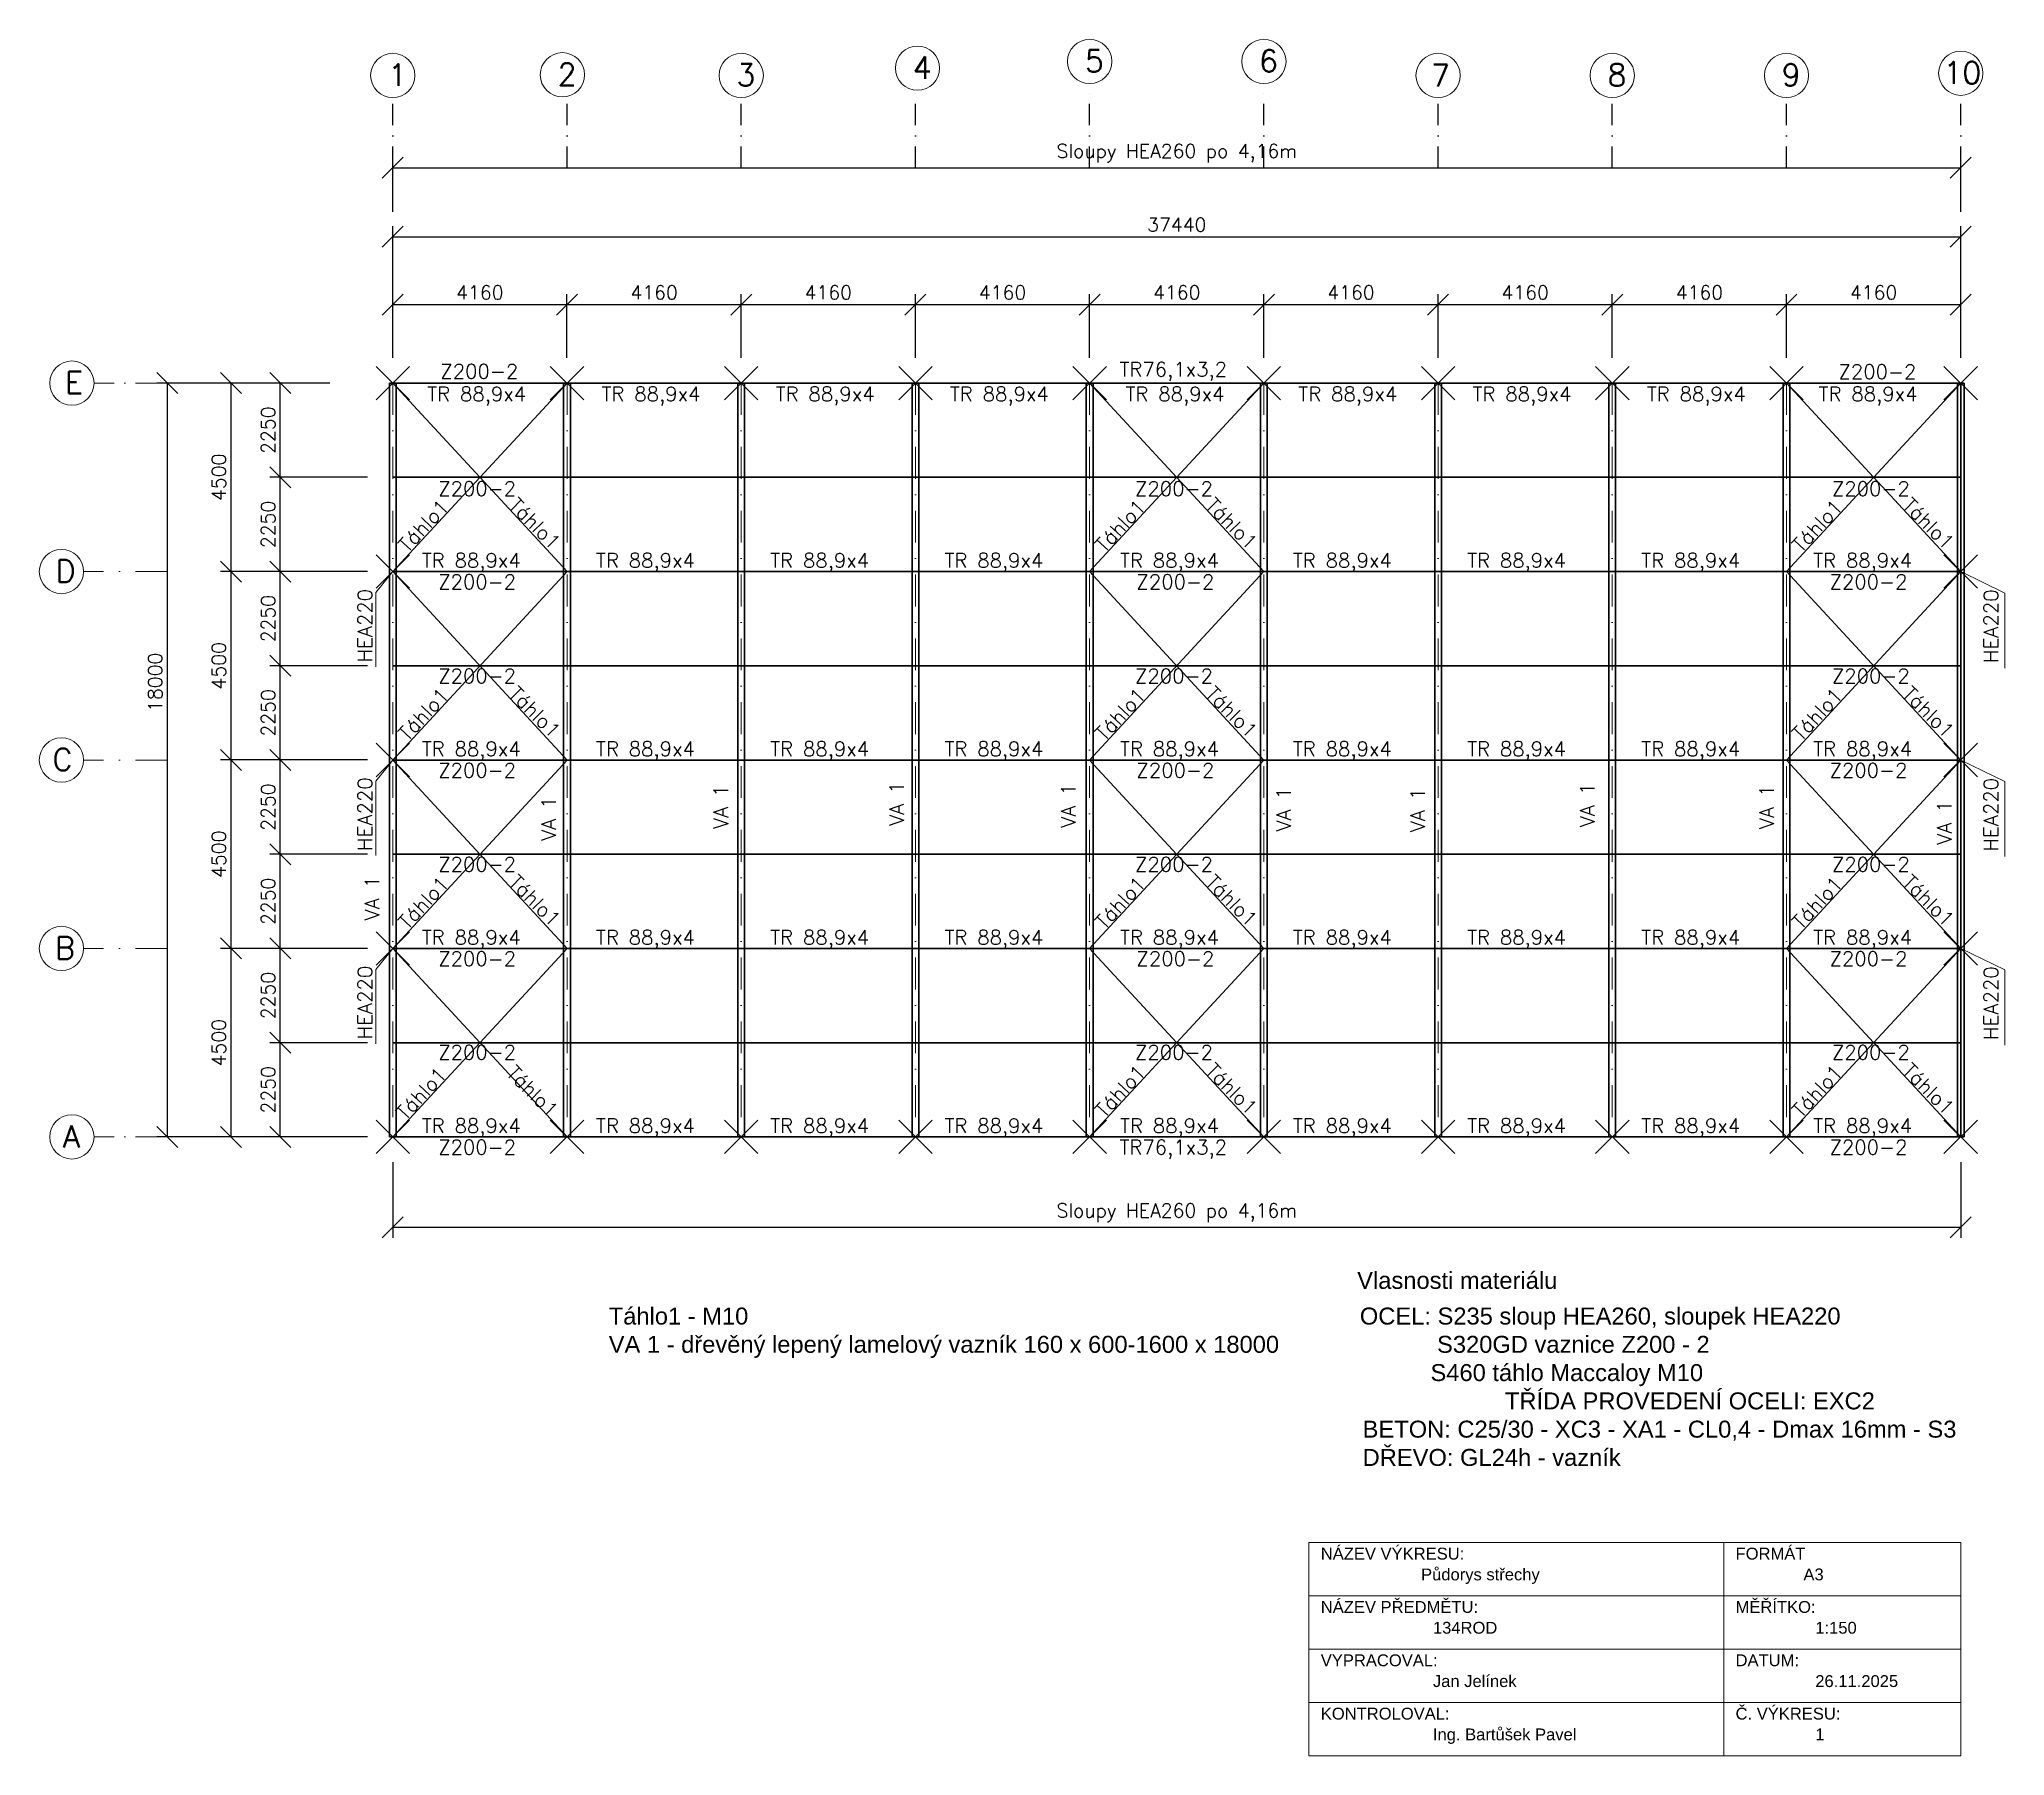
# Model space of a CAD drawing. Header units: millimetres. Extents: x -109904 to 256066, y -215550 to 75535.
# Drawn here: x -25606 to 21324, y -5435 to 35549 of the extents above; entities that cross this region are included whole.
import ezdxf

# ---------------------------------------------------------------- set-up
doc = ezdxf.new("R2010")
doc.units = ezdxf.units.MM
doc.header["$LTSCALE"] = 20
doc.linetypes.add('ČERCHOVANÁ', pattern=[25.4, 12.7, -6.35, 0, -6.35])
for name, color, linetype, lineweight in [('Kóty', 4, 'Continuous', 18), ('TENKÁ PLNÁ ČÁRA', 7, 'Continuous', 18), ('TENKÁ ČERCHOVANÁ ČÁRA', 60, 'ČERCHOVANÁ', 18), ('TLUSTÁ PLNÁ ČÁRA', 2, 'Continuous', 35), ('tlustá čára', 212, 'Continuous', 35), ('ztužidla plná', 104, 'Continuous', 35), ('šrafy', 7, 'Continuous', 13)]:
    doc.layers.add(name, color=color, linetype=linetype, lineweight=lineweight)
doc.layers.add('PDF_Geometrie', color=7, linetype='Continuous')
doc.styles.add('Romans', font='romans.shx')
doc.styles.get("Standard").update_dxf_attribs({"font": 'arial.ttf'})
doc.dimstyles.new('M 1-200', dxfattribs={"dimscale": 200, "dimtxt": 1.65, "dimasz": 2.5, "dimexe": 1.25, "dimexo": 3, "dimtad": 1, "dimtxsty": 'Romans', "dimblk": 'OBLIQUE', "dimcen": 2.5, "dimadec": 0, "dimazin": 0, "dimtfac": 1, "dimtmove": 0, "dimatfit": 3, "dimfxl": 1, "dimarcsym": 0})

msp = doc.modelspace()

# ---------------------------------------------------------------- texts
at = {"layer": 'Kóty', "color": 1, "insert": (5862.375, 6116.8), "char_height": 405.01158, "attachment_point": 1}
msp.add_mtext_dynamic_manual_height_columns('Vlasnosti materiálu', width=14093.65059, gutter_width=50.626, heights=[0], dxfattribs=at)
at = {"layer": 'TENKÁ PLNÁ ČÁRA', "attachment_point": 1}
for s, width, gutter_width, heights, insert, char_height in [('\\A1;{\\fArial|b0|i0|c238|p34;Táhlo1 - M10\\PVA 1 - dřevěný lepený lamelový }vazník 160 x {\\fArial|b0|i0|c238|p34;600}-1{\\fArial|b0|i0|c238|p34;6}00 x 1{\\fArial|b0|i0|c238|p34;8000}', 17107.05063, 50.626, [5479.374], (-12009.65, 5265.01), 405.011579), ('\\A1;\\pxi-3,l4,t4;OCEL: S235 sloup HEA260, sloupek {\\fArial|b0|i0|c238|p34;HEA}220\\P^I    {\\fArial|b0|i0|c238|p34;S320GD }vaznice Z2{\\fArial|b0|i0|c238|p34;00} - 2\\P^I   {\\fArial|b0|i0|c238|p34;S460} táhlo Maccaloy M10\\P^I    ^I    TŘÍDA PROVEDENÍ OCELI: EXC2\\P\\pi0,l0,tz;   BETON: C25/30 - XC3 - XA1 - CL0,4 - Dmax 16mm - S3{\\fArial|b0|i0|c238|p34; \\P}   DŘEVO: GL24h - vazník', 17107.05063, 50.626, [5479.374], (5521.001, 5265.01), 405.01158), ('\\pxi-3,l4,t4;NÁZEV VÝKRESU:', 5678.19507, 35.373, [0], (4709.932, -468.91), 282.98552), ('\\pxi-3,l4,t4;FORMÁT ', 5678.19507, 35.373, [0], (14614.425, -468.91), 282.98552), ('Půdorys střechy', 5678.19507, 35.373, [0], (7387.7, -965.58), 282.98552), ('A3', 5678.19507, 35.373, [0], (16518.139, -965.58), 282.9855), ('\\pxi-3,l4,t4;NÁZEV PŘEDMĚTU:', 5678.19507, 35.373, [0], (4709.932, -1742.345), 282.98552), ('\\pxi-3,l4,t4;MĚŘÍTKO: ^I', 5678.19507, 35.373, [0], (14614.425, -1742.345), 282.98552), ('\\pxi-3,l4,t4;134ROD', 5678.19507, 35.373, [0], (7387.7, -2239.015), 282.98552), ('\\pxi-3,l4,t4;1:{\\fArial|b0|i0|c238|p34;15}0', 5678.19507, 35.373, [0], (16518.139, -2239.015), 282.98552), ('\\pxi-3,l4,t4;VYPRACOVAL:', 5678.19507, 35.373, [0], (4709.932, -3015.78), 282.98552), ('\\pxi-3,l4,t4;DATUM: ^I^I', 5678.19507, 35.373, [0], (14614.425, -3015.78), 282.98552), ('\\pxi-3,l4,t4;{\\fArial|b0|i0|c238|p34;Jan Jelínek}', 5678.19507, 35.373, [0], (7387.7, -3512.45), 282.98552), ('\\pxi-3,l4,t4;{\\fArial|b0|i0|c238|p34;26.11.2025}', 5678.19507, 35.373, [0], (16518.139, -3512.45), 282.98552), ('\\pxi-3,l4,t4;Č. VÝKRESU:^I', 5678.19507, 35.373, [0], (14614.425, -4289.215), 282.98552), ('\\pxi-3,l4,t4;KONTROLOVAL:', 5678.19507, 35.373, [0], (4709.932, -4289.215), 282.98552), ('\\pxi-3,l4,t4;Ing. {\\fArial|b0|i0|c238|p34;Bartůšek Pavel}', 5678.19507, 35.373, [0], (7387.7, -4785.884), 282.98552), ('\\pxi-3,l4,t4;1', 5678.19507, 35.373, [0], (16518.139, -4785.884), 282.98552)]:
    msp.add_mtext_dynamic_manual_height_columns(s, width=width, gutter_width=gutter_width, heights=heights, dxfattribs=dict(at, insert=insert, char_height=char_height))
at = {"layer": 'šrafy', "attachment_point": 1}
for s, width, gutter_width, heights, insert, char_height in [('{\\Fromans|c238;5}', 3051.14647, 44.045, [0], (-640.008, 35296.7), 528.53605), ('{\\Fromans|c238;6}', 3051.14647, 44.045, [0], (3519.992, 35296.7), 528.53605), ('{\\Fromans|c238;1}', 3051.14647, 44.045, [0], (-17280.008, 34962.543), 528.53605), ('{\\Fromans|c238;2}', 3051.14647, 44.045, [0], (-13230.46, 34978.228), 528.53605), ('{\\Fromans|c238;3}', 3051.14647, 44.045, [0], (-8960.008, 34962.543), 528.53605), ('{\\Fromans|c238;4}', 3051.14647, 44.045, [0], (-4750.916, 35136.029), 528.53605), ('{\\Fromans|c238;7}', 3051.14647, 44.045, [0], (7625.772, 34948.645), 528.53605), ('{\\Fromans|c238;8}', 3051.14647, 44.045, [0], (11839.992, 34962.543), 528.53605), ('{\\Fromans|c238;9}', 3051.14647, 44.045, [0], (15999.992, 34962.543), 528.53605), ('{\\Fromans|c238;10}', 3051.14647, 44.045, [0], (19859.327, 35015.226), 528.53605), ('\\A1;{\\Fromans|c238;\\H1.5x;Z200-2}', 8123.42907, 14.348, [4633.313], (-16028.647, 27794.278), 229.56093), ('\\A1;{\\Fromans|c238;\\H1.5x;TR76,1x3,2}', 8123.42907, 14.348, [4633.313], (187.991, 27843.323), 229.56093), ('\\A1;{\\Fromans|c238;\\H1.5x;Z200-2}', 8123.42907, 14.348, [4633.313], (17354.92, 27784.719), 229.56093), ('{\\Fromans|c238;E}', 3051.14647, 44.045, [0], (-24992.424, 27616.446), 528.53605), ('\\A1;{\\Fromans|c238;\\H1.5x;TR 88,9x4}', 8123.42907, 14.348, [4633.313], (-16342.045, 27253.536), 229.56093), ('\\A1;{\\Fromans|c238;\\H1.5x;TR 88,9x4}', 8123.42907, 14.348, [4633.313], (-12182.045, 27253.536), 229.56093), ('\\A1;{\\Fromans|c238;\\H1.5x;TR 88,9x4}', 8123.42907, 14.348, [4633.313], (-8022.045, 27253.536), 229.56093), ('\\A1;{\\Fromans|c238;\\H1.5x;TR 88,9x4}', 8123.42907, 14.348, [4633.313], (-3862.045, 27253.536), 229.56093), ('\\A1;{\\Fromans|c238;\\H1.5x;TR 88,9x4}', 8123.42907, 14.348, [4633.313], (331.304, 27253.536), 229.56093), ('\\A1;{\\Fromans|c238;\\H1.5x;TR 88,9x4}', 8123.42907, 14.348, [4633.313], (4457.955, 27253.536), 229.56093), ('\\A1;{\\Fromans|c238;\\H1.5x;TR 88,9x4}', 8123.42907, 14.348, [4633.313], (8617.955, 27253.536), 229.56093), ('\\A1;{\\Fromans|c238;\\H1.5x;TR 88,9x4}', 8123.42907, 14.348, [4633.313], (12777.955, 27253.536), 229.56093), ('\\A1;{\\Fromans|c238;\\H1.5x;TR 88,9x4}', 8123.42907, 14.348, [4633.313], (16881.178, 27253.536), 229.56093), ('\\A1;{\\Fromans|c238;\\H1.5x;Z200-2}', 8123.42907, 14.348, [4633.313], (-16081.138, 24993.358), 229.56093), ('\\A1;{\\Fromans|c238;\\H1.5x;Z200-2}', 8123.42907, 14.348, [4633.313], (558.862, 24993.358), 229.56093), ('\\A1;{\\Fromans|c238;\\H1.5x;Z200-2}', 8123.42907, 14.348, [4633.313], (17198.862, 24993.358), 229.56093), ('{\\Fromans|c238;D}', 3051.14647, 44.045, [0], (-25212.228, 23116.446), 528.53605), ('\\A1;{\\Fromans|c238;\\H1.5x;TR 88,9x4}', 8123.42907, 14.348, [4633.313], (-16473.281, 23278.915), 229.56093), ('\\A1;{\\Fromans|c238;\\H1.5x;TR 88,9x4}', 8123.42907, 14.348, [4633.313], (-12313.281, 23278.915), 229.56093), ('\\A1;{\\Fromans|c238;\\H1.5x;TR 88,9x4}', 8123.42907, 14.348, [4633.313], (-8153.281, 23278.915), 229.56093), ('\\A1;{\\Fromans|c238;\\H1.5x;TR 88,9x4}', 8123.42907, 14.348, [4633.313], (-3993.281, 23278.915), 229.56093), ('\\A1;{\\Fromans|c238;\\H1.5x;TR 88,9x4}', 8123.42907, 14.348, [4633.313], (200.067, 23278.915), 229.56093), ('\\A1;{\\Fromans|c238;\\H1.5x;TR 88,9x4}', 8123.42907, 14.348, [4633.313], (4326.719, 23278.915), 229.56093), ('\\A1;{\\Fromans|c238;\\H1.5x;TR 88,9x4}', 8123.42907, 14.348, [4633.313], (8486.719, 23278.915), 229.56093), ('\\A1;{\\Fromans|c238;\\H1.5x;TR 88,9x4}', 8123.42907, 14.348, [4633.313], (12646.719, 23278.915), 229.56093), ('\\A1;{\\Fromans|c238;\\H1.5x;TR 88,9x4}', 8123.42907, 14.348, [4633.313], (16749.942, 23278.915), 229.56093), ('\\A1;{\\Fromans|c238;\\H1.5x;Z200-2}', 8123.42907, 14.348, [4633.313], (-16081.138, 22766.858), 229.56093), ('\\A1;{\\Fromans|c238;\\H1.5x;Z200-2}', 8123.42907, 14.348, [4633.313], (592.211, 22766.858), 229.56093), ('\\A1;{\\Fromans|c238;\\H1.5x;Z200-2}', 8123.42907, 14.348, [4633.313], (17142.086, 22766.858), 229.56093), ('\\A1;{\\Fromans|c238;\\H1.5x;Z200-2}', 8123.42907, 14.348, [4633.313], (-16081.138, 20518.647), 229.56093), ('\\A1;{\\Fromans|c238;\\H1.5x;Z200-2}', 8123.42907, 14.348, [4633.313], (558.862, 20518.647), 229.56093), ('\\A1;{\\Fromans|c238;\\H1.5x;Z200-2}', 8123.42907, 14.348, [4633.313], (17198.862, 20518.647), 229.56093), ('\\A1;{\\Fromans|c238;\\H1.5x;TR 88,9x4}', 8123.42907, 14.348, [4633.313], (-16473.281, 18778.915), 229.56093), ('\\A1;{\\Fromans|c238;\\H1.5x;TR 88,9x4}', 8123.42907, 14.348, [4633.313], (-12313.281, 18778.915), 229.56093), ('\\A1;{\\Fromans|c238;\\H1.5x;TR 88,9x4}', 8123.42907, 14.348, [4633.313], (-8153.281, 18778.915), 229.56093), ('\\A1;{\\Fromans|c238;\\H1.5x;TR 88,9x4}', 8123.42907, 14.348, [4633.313], (-3993.281, 18778.915), 229.56093), ('\\A1;{\\Fromans|c238;\\H1.5x;TR 88,9x4}', 8123.42907, 14.348, [4633.313], (200.067, 18778.915), 229.56093), ('\\A1;{\\Fromans|c238;\\H1.5x;TR 88,9x4}', 8123.42907, 14.348, [4633.313], (4326.719, 18778.915), 229.56093), ('\\A1;{\\Fromans|c238;\\H1.5x;TR 88,9x4}', 8123.42907, 14.348, [4633.313], (8486.719, 18778.915), 229.56093), ('\\A1;{\\Fromans|c238;\\H1.5x;TR 88,9x4}', 8123.42907, 14.348, [4633.313], (12646.719, 18778.915), 229.56093), ('\\A1;{\\Fromans|c238;\\H1.5x;TR 88,9x4}', 8123.42907, 14.348, [4633.313], (16749.942, 18778.915), 229.56093), ('{\\Fromans|c238;C}', 3051.14647, 44.045, [0], (-25290.867, 18616.446), 528.53605), ('\\A1;{\\Fromans|c238;\\H1.5x;Z200-2}', 8123.42907, 14.348, [4633.313], (-16081.138, 18266.858), 229.56093), ('\\A1;{\\Fromans|c238;\\H1.5x;Z200-2}', 8123.42907, 14.348, [4633.313], (592.211, 18266.858), 229.56093), ('\\A1;{\\Fromans|c238;\\H1.5x;Z200-2}', 8123.42907, 14.348, [4633.313], (17142.086, 18266.858), 229.56093), ('\\A1;{\\Fromans|c238;\\H1.5x;Z200-2}', 8123.42907, 14.348, [4633.313], (-16081.138, 16021.973), 229.56093), ('\\A1;{\\Fromans|c238;\\H1.5x;Z200-2}', 8123.42907, 14.348, [4633.313], (558.862, 16021.973), 229.56093), ('\\A1;{\\Fromans|c238;\\H1.5x;Z200-2}', 8123.42907, 14.348, [4633.313], (17198.862, 16021.973), 229.56093), ('{\\Fromans|c238;B}', 3051.14647, 44.045, [0], (-25228.454, 14116.446), 528.53605), ('\\A1;{\\Fromans|c238;\\H1.5x;TR 88,9x4}', 8123.42907, 14.348, [4633.313], (-16473.281, 14278.915), 229.56093), ('\\A1;{\\Fromans|c238;\\H1.5x;TR 88,9x4}', 8123.42907, 14.348, [4633.313], (-12313.281, 14278.915), 229.56093), ('\\A1;{\\Fromans|c238;\\H1.5x;TR 88,9x4}', 8123.42907, 14.348, [4633.313], (-8153.281, 14278.915), 229.56093), ('\\A1;{\\Fromans|c238;\\H1.5x;TR 88,9x4}', 8123.42907, 14.348, [4633.313], (-3993.281, 14278.915), 229.56093), ('\\A1;{\\Fromans|c238;\\H1.5x;TR 88,9x4}', 8123.42907, 14.348, [4633.313], (200.067, 14278.915), 229.56093), ('\\A1;{\\Fromans|c238;\\H1.5x;TR 88,9x4}', 8123.42907, 14.348, [4633.313], (4326.719, 14278.915), 229.56093), ('\\A1;{\\Fromans|c238;\\H1.5x;TR 88,9x4}', 8123.42907, 14.348, [4633.313], (8486.719, 14278.915), 229.56093), ('\\A1;{\\Fromans|c238;\\H1.5x;TR 88,9x4}', 8123.42907, 14.348, [4633.313], (12646.719, 14278.915), 229.56093), ('\\A1;{\\Fromans|c238;\\H1.5x;TR 88,9x4}', 8123.42907, 14.348, [4633.313], (16749.942, 14278.915), 229.56093), ('\\A1;{\\Fromans|c238;\\H1.5x;Z200-2}', 8123.42907, 14.348, [4633.313], (-16081.138, 13766.858), 229.56093), ('\\A1;{\\Fromans|c238;\\H1.5x;Z200-2}', 8123.42907, 14.348, [4633.313], (592.211, 13766.858), 229.56093), ('\\A1;{\\Fromans|c238;\\H1.5x;Z200-2}', 8123.42907, 14.348, [4633.313], (17142.086, 13766.858), 229.56093), ('\\A1;{\\Fromans|c238;\\H1.5x;Z200-2}', 8123.42907, 14.348, [4633.313], (-16081.138, 11534.068), 229.56093), ('\\A1;{\\Fromans|c238;\\H1.5x;Z200-2}', 8123.42907, 14.348, [4633.313], (558.862, 11534.068), 229.56093), ('\\A1;{\\Fromans|c238;\\H1.5x;Z200-2}', 8123.42907, 14.348, [4633.313], (17198.862, 11534.068), 229.56093), ('{\\Fromans|c238;A}', 3051.14647, 44.045, [0], (-25040.867, 9616.446), 528.53605), ('\\A1;{\\Fromans|c238;\\H1.5x;TR 88,9x4}', 8123.42907, 14.348, [4633.313], (-16473.281, 9778.915), 229.56093), ('\\A1;{\\Fromans|c238;\\H1.5x;TR 88,9x4}', 8123.42907, 14.348, [4633.313], (-12313.281, 9778.915), 229.56093), ('\\A1;{\\Fromans|c238;\\H1.5x;TR 88,9x4}', 8123.42907, 14.348, [4633.313], (-8153.281, 9778.915), 229.56093), ('\\A1;{\\Fromans|c238;\\H1.5x;TR 88,9x4}', 8123.42907, 14.348, [4633.313], (-3993.281, 9778.915), 229.56093), ('\\A1;{\\Fromans|c238;\\H1.5x;TR 88,9x4}', 8123.42907, 14.348, [4633.313], (200.067, 9778.915), 229.56093), ('\\A1;{\\Fromans|c238;\\H1.5x;TR 88,9x4}', 8123.42907, 14.348, [4633.313], (4326.719, 9778.915), 229.56093), ('\\A1;{\\Fromans|c238;\\H1.5x;TR 88,9x4}', 8123.42907, 14.348, [4633.313], (8486.719, 9778.915), 229.56093), ('\\A1;{\\Fromans|c238;\\H1.5x;TR 88,9x4}', 8123.42907, 14.348, [4633.313], (12646.719, 9778.915), 229.56093), ('\\A1;{\\Fromans|c238;\\H1.5x;TR 88,9x4}', 8123.42907, 14.348, [4633.313], (16749.942, 9778.915), 229.56093), ('\\A1;{\\Fromans|c238;\\H1.5x;Z200-2}', 8123.42907, 14.348, [4633.313], (-16081.138, 9266.858), 229.56093), ('\\A1;{\\Fromans|c238;\\H1.5x;TR76,1x3,2}', 8123.42907, 14.348, [4633.313], (187.991, 9266.858), 229.56093), ('\\A1;{\\Fromans|c238;\\H1.5x;Z200-2}', 8123.42907, 14.348, [4633.313], (17142.086, 9266.858), 229.56093)]:
    msp.add_mtext_dynamic_manual_height_columns(s, width=width, gutter_width=gutter_width, heights=heights, dxfattribs=dict(at, insert=insert, char_height=char_height))
at = {"layer": 'šrafy', "char_height": 229.56093, "attachment_point": 1}
for s, insert, rotation in [('\\A1;{\\Fromans|c238;\\H1.5x;Táhlo1}', (-17066.844, 23505.802), 46.8506489), ('\\A1;{\\Fromans|c238;\\H1.5x;Táhlo1}', (-14182.17, 24632.572), 315.1109156), ('\\A1;{\\Fromans|c238;\\H1.5x;Táhlo1}', (-426.844, 23505.802), 46.8506489), ('\\A1;{\\Fromans|c238;\\H1.5x;Táhlo1}', (2457.83, 24632.572), 315.1109156), ('\\A1;{\\Fromans|c238;\\H1.5x;Táhlo1}', (16213.156, 23505.802), 46.8506489), ('\\A1;{\\Fromans|c238;\\H1.5x;Táhlo1}', (19097.83, 24632.572), 315.1109156), ('\\A1;{\\Fromans|c238;\\H1.5x;HEA220}', (-18004.289, 20670.081), 90), ('\\A1;{\\Fromans|c238;\\H1.5x;HEA220}', (20826.931, 20655.954), 90), ('\\A1;{\\Fromans|c238;\\H1.5x;Táhlo1}', (-17066.844, 19005.802), 46.8506489), ('\\A1;{\\Fromans|c238;\\H1.5x;Táhlo1}', (-14182.17, 20132.572), 315.1109156), ('\\A1;{\\Fromans|c238;\\H1.5x;Táhlo1}', (-426.844, 19005.802), 46.8506489), ('\\A1;{\\Fromans|c238;\\H1.5x;Táhlo1}', (2457.83, 20132.572), 315.1109156), ('\\A1;{\\Fromans|c238;\\H1.5x;Táhlo1}', (16213.156, 19005.802), 46.8506489), ('\\A1;{\\Fromans|c238;\\H1.5x;Táhlo1}', (19097.83, 20132.572), 315.1109156), ('\\A1;{\\Fromans|c238;\\H1.5x;HEA220}', (-18004.289, 16170.081), 90), ('\\A1;{\\Fromans|c238;\\H1.5x;HEA220}', (20826.931, 16155.954), 90), ('\\A1;{\\Fromans|c238;\\H1.5x;VA 1}', (-9505.353, 16693.878), 90), ('\\A1;{\\Fromans|c238;\\H1.5x;VA 1}', (-5305.164, 16768.284), 90), ('\\A1;{\\Fromans|c238;\\H1.5x;VA 1}', (-1209.236, 16723.641), 90), ('\\A1;{\\Fromans|c238;\\H1.5x;VA 1}', (3933.999, 16633.559), 90), ('\\A1;{\\Fromans|c238;\\H1.5x;VA 1}', (7136.269, 16618.678), 90), ('\\A1;{\\Fromans|c238;\\H1.5x;VA 1}', (11187.514, 16737.727), 90), ('\\A1;{\\Fromans|c238;\\H1.5x;VA 1}', (15467.694, 16690.893), 90), ('\\A1;{\\Fromans|c238;\\H1.5x;VA 1}', (-13616.178, 16411.135), 90), ('\\A1;{\\Fromans|c238;\\H1.5x;VA 1}', (19712.566, 16318.863), 90), ('\\A1;{\\Fromans|c238;\\H1.5x;Táhlo1}', (-17066.844, 14505.802), 46.8506489), ('\\A1;{\\Fromans|c238;\\H1.5x;Táhlo1}', (-14182.17, 15632.572), 315.1109156), ('\\A1;{\\Fromans|c238;\\H1.5x;Táhlo1}', (-426.844, 14505.802), 46.8506489), ('\\A1;{\\Fromans|c238;\\H1.5x;Táhlo1}', (2457.83, 15632.572), 315.1109156), ('\\A1;{\\Fromans|c238;\\H1.5x;Táhlo1}', (16213.156, 14505.802), 46.8506489), ('\\A1;{\\Fromans|c238;\\H1.5x;Táhlo1}', (19097.83, 15632.572), 315.1109156), ('\\A1;{\\Fromans|c238;\\H1.5x;VA 1}', (-17831.68, 14511.893), 90), ('\\A1;{\\Fromans|c238;\\H1.5x;HEA220}', (-18004.289, 11670.081), 90), ('\\A1;{\\Fromans|c238;\\H1.5x;HEA220}', (20826.931, 11655.954), 90), ('\\A1;{\\Fromans|c238;\\H1.5x;Táhlo1}', (-17118.494, 9949.931), 46.8506489), ('\\A1;{\\Fromans|c238;\\H1.5x;Táhlo1}', (-14233.82, 11076.701), 315.1109156), ('\\A1;{\\Fromans|c238;\\H1.5x;Táhlo1}', (-426.844, 10005.802), 46.8506489), ('\\A1;{\\Fromans|c238;\\H1.5x;Táhlo1}', (2457.83, 11132.572), 315.1109156), ('\\A1;{\\Fromans|c238;\\H1.5x;Táhlo1}', (16213.156, 10005.802), 46.8506489), ('\\A1;{\\Fromans|c238;\\H1.5x;Táhlo1}', (19097.83, 11132.572), 315.1109156)]:
    msp.add_mtext_dynamic_manual_height_columns(s, width=8123.42907, gutter_width=14.348, heights=[4633.313], dxfattribs=dict(at, insert=insert, rotation=rotation))

# ---------------------------------------------------------------- blocks, each defined once
blk = doc.blocks.new('_Oblique')
at = {"color": 0, "linetype": 'ByBlock', "lineweight": -2}
blk.add_line((-0.5, -0.5), (0.5, 0.5), dxfattribs=at)
blk = doc.blocks.new('*D199')
at = {"layer": 'Defpoints', "color": 0, "transparency": 16777216}
for p in [(-13006, 29215), (-17166, 27340), (-13006, 27340)]:
    blk.add_point(p, dxfattribs=at)
at = {"layer": 'Kóty', "color": 0, "lineweight": -2, "transparency": 16777216}
for p, q in [((-17166, 27940), (-17166, 29465)), ((-17166, 29215), (-13006, 29215)), ((-13006, 27940), (-13006, 29465))]:
    blk.add_line(p, q, dxfattribs=at)
at = {"layer": 'Kóty', "color": 0, "lineweight": -2, "transparency": 16777216, "xscale": 500, "yscale": 500, "zscale": 500, "rotation": 180}
blk.add_blockref('_Oblique', (-17166, 29215), dxfattribs=at)
at = {"layer": 'Kóty', "color": 0, "lineweight": -2, "transparency": 16777216, "xscale": 500, "yscale": 500, "zscale": 500}
blk.add_blockref('_Oblique', (-13006, 29215), dxfattribs=at)
at = {"layer": 'Kóty', "color": 0, "transparency": 16777216, "insert": (-15086, 29505), "char_height": 330, "attachment_point": 5, "style": 'Romans'}
blk.add_mtext('4160', dxfattribs=at)
blk = doc.blocks.new('*D198')
at = {"layer": 'Defpoints', "color": 0, "transparency": 16777216}
for p in [(-8846, 29215), (-13006, 27340), (-8846, 27340)]:
    blk.add_point(p, dxfattribs=at)
at = {"layer": 'Kóty', "color": 0, "lineweight": -2, "transparency": 16777216}
for p, q in [((-13006, 27940), (-13006, 29465)), ((-13006, 29215), (-8846, 29215)), ((-8846, 27940), (-8846, 29465))]:
    blk.add_line(p, q, dxfattribs=at)
at = {"layer": 'Kóty', "color": 0, "lineweight": -2, "transparency": 16777216, "xscale": 500, "yscale": 500, "zscale": 500, "rotation": 180}
blk.add_blockref('_Oblique', (-13006, 29215), dxfattribs=at)
at = {"layer": 'Kóty', "color": 0, "lineweight": -2, "transparency": 16777216, "xscale": 500, "yscale": 500, "zscale": 500}
blk.add_blockref('_Oblique', (-8846, 29215), dxfattribs=at)
at = {"layer": 'Kóty', "color": 0, "transparency": 16777216, "insert": (-10926, 29505), "char_height": 330, "attachment_point": 5, "style": 'Romans'}
blk.add_mtext('4160', dxfattribs=at)
blk = doc.blocks.new('*D200')
at = {"layer": 'Defpoints', "color": 0, "transparency": 16777216}
for p in [(20274, 30833), (-17166, 27340), (20274, 27340)]:
    blk.add_point(p, dxfattribs=at)
at = {"layer": 'Kóty', "color": 0, "lineweight": -2, "transparency": 16777216}
for p, q in [((-17166, 27940), (-17166, 31083)), ((20274, 27940), (20274, 31083)), ((-17166, 30833), (20274, 30833))]:
    blk.add_line(p, q, dxfattribs=at)
at = {"layer": 'Kóty', "color": 0, "lineweight": -2, "transparency": 16777216, "xscale": 500, "yscale": 500, "zscale": 500, "rotation": 180}
blk.add_blockref('_Oblique', (-17166, 30833), dxfattribs=at)
at = {"layer": 'Kóty', "color": 0, "lineweight": -2, "transparency": 16777216, "xscale": 500, "yscale": 500, "zscale": 500}
blk.add_blockref('_Oblique', (20274, 30833), dxfattribs=at)
at = {"layer": 'Kóty', "color": 0, "transparency": 16777216, "insert": (1554, 31123), "char_height": 330, "attachment_point": 5, "style": 'Romans'}
blk.add_mtext('37440', dxfattribs=at)
blk = doc.blocks.new('*D197')
at = {"layer": 'Defpoints', "color": 0, "transparency": 16777216}
for p in [(-22549, 27340), (-19244, 27340), (-17166, 9340)]:
    blk.add_point(p, dxfattribs=at)
at = {"layer": 'Kóty', "color": 0, "lineweight": -2, "transparency": 16777216}
for p, q in [((-19844, 27340), (-22799, 27340)), ((-22549, 9340), (-22549, 27340)), ((-17766, 9340), (-22799, 9340))]:
    blk.add_line(p, q, dxfattribs=at)
at = {"layer": 'Kóty', "color": 0, "lineweight": -2, "transparency": 16777216, "xscale": 500, "yscale": 500, "zscale": 500}
for p, rotation in [((-22549, 27340), 90), ((-22549, 9340), 270)]:
    blk.add_blockref('_Oblique', p, dxfattribs=dict(at, rotation=rotation))
at = {"layer": 'Kóty', "color": 0, "transparency": 16777216, "insert": (-22839, 20196), "char_height": 330, "attachment_point": 5, "rotation": 90, "style": 'Romans'}
blk.add_mtext('18000', dxfattribs=at)
blk = doc.blocks.new('*D196')
at = {"layer": 'Defpoints', "color": 0, "transparency": 16777216}
for p in [(-21028, 27340), (-19244, 27340), (-17166, 22840)]:
    blk.add_point(p, dxfattribs=at)
at = {"layer": 'Kóty', "color": 0, "lineweight": -2, "transparency": 16777216}
for p, q in [((-19844, 27340), (-21278, 27340)), ((-21028, 22840), (-21028, 27340)), ((-17766, 22840), (-21278, 22840))]:
    blk.add_line(p, q, dxfattribs=at)
at = {"layer": 'Kóty', "color": 0, "lineweight": -2, "transparency": 16777216, "xscale": 500, "yscale": 500, "zscale": 500}
for p, rotation in [((-21028, 27340), 90), ((-21028, 22840), 270)]:
    blk.add_blockref('_Oblique', p, dxfattribs=dict(at, rotation=rotation))
at = {"layer": 'Kóty', "color": 0, "transparency": 16777216, "insert": (-21318, 25090), "char_height": 330, "attachment_point": 5, "rotation": 90, "style": 'Romans'}
blk.add_mtext('4500', dxfattribs=at)
blk = doc.blocks.new('*D194')
at = {"layer": 'Defpoints', "color": 0, "transparency": 16777216}
for p in [(-19852, 27340), (-18068, 27340), (-17166, 25090)]:
    blk.add_point(p, dxfattribs=at)
at = {"layer": 'Kóty', "color": 0, "lineweight": -2, "transparency": 16777216}
for p, q in [((-18668, 27340), (-20102, 27340)), ((-19852, 25090), (-19852, 27340)), ((-17766, 25090), (-20102, 25090))]:
    blk.add_line(p, q, dxfattribs=at)
at = {"layer": 'Kóty', "color": 0, "lineweight": -2, "transparency": 16777216, "xscale": 500, "yscale": 500, "zscale": 500}
for p, rotation in [((-19852, 27340), 90), ((-19852, 25090), 270)]:
    blk.add_blockref('_Oblique', p, dxfattribs=dict(at, rotation=rotation))
at = {"layer": 'Kóty', "color": 0, "transparency": 16777216, "insert": (-20142, 26215), "char_height": 330, "attachment_point": 5, "rotation": 90, "style": 'Romans'}
blk.add_mtext('2250', dxfattribs=at)
blk = doc.blocks.new('*D193')
at = {"layer": 'Defpoints', "color": 0, "transparency": 16777216}
for p in [(-19852, 25090), (-17166, 25090), (-17166, 22840)]:
    blk.add_point(p, dxfattribs=at)
at = {"layer": 'Kóty', "color": 0, "lineweight": -2, "transparency": 16777216}
for p, q in [((-17766, 25090), (-20102, 25090)), ((-19852, 22840), (-19852, 25090)), ((-17766, 22840), (-20102, 22840))]:
    blk.add_line(p, q, dxfattribs=at)
at = {"layer": 'Kóty', "color": 0, "lineweight": -2, "transparency": 16777216, "xscale": 500, "yscale": 500, "zscale": 500}
for p, rotation in [((-19852, 25090), 90), ((-19852, 22840), 270)]:
    blk.add_blockref('_Oblique', p, dxfattribs=dict(at, rotation=rotation))
at = {"layer": 'Kóty', "color": 0, "transparency": 16777216, "insert": (-20142, 23965), "char_height": 330, "attachment_point": 5, "rotation": 90, "style": 'Romans'}
blk.add_mtext('2250', dxfattribs=at)
blk = doc.blocks.new('*D195')
at = {"layer": 'Defpoints', "color": 0, "transparency": 16777216}
for p in [(20274, 32482), (-17166, 30833), (20274, 30833)]:
    blk.add_point(p, dxfattribs=at)
at = {"layer": 'Kóty', "color": 0, "lineweight": -2, "transparency": 16777216}
for p, q in [((-17166, 31433), (-17166, 32732)), ((-17166, 32482), (20274, 32482)), ((20274, 31433), (20274, 32732))]:
    blk.add_line(p, q, dxfattribs=at)
at = {"layer": 'Kóty', "color": 0, "lineweight": -2, "transparency": 16777216, "xscale": 500, "yscale": 500, "zscale": 500, "rotation": 180}
blk.add_blockref('_Oblique', (-17166, 32482), dxfattribs=at)
at = {"layer": 'Kóty', "color": 0, "lineweight": -2, "transparency": 16777216, "xscale": 500, "yscale": 500, "zscale": 500}
blk.add_blockref('_Oblique', (20274, 32482), dxfattribs=at)
at = {"layer": 'Kóty', "color": 0, "transparency": 16777216, "insert": (1554, 32827), "char_height": 330, "attachment_point": 5, "style": 'Romans'}
blk.add_mtext('Sloupy HEA260 po {\\Fromans|c238;4,16}m', dxfattribs=at)
blk = doc.blocks.new('*D201')
at = {"layer": 'Defpoints', "color": 0, "transparency": 16777216}
for p in [(-4686, 29215), (-8846, 27340), (-4686, 27340)]:
    blk.add_point(p, dxfattribs=at)
at = {"layer": 'Kóty', "color": 0, "lineweight": -2, "transparency": 16777216}
for p, q in [((-8846, 27940), (-8846, 29465)), ((-8846, 29215), (-4686, 29215)), ((-4686, 27940), (-4686, 29465))]:
    blk.add_line(p, q, dxfattribs=at)
at = {"layer": 'Kóty', "color": 0, "lineweight": -2, "transparency": 16777216, "xscale": 500, "yscale": 500, "zscale": 500, "rotation": 180}
blk.add_blockref('_Oblique', (-8846, 29215), dxfattribs=at)
at = {"layer": 'Kóty', "color": 0, "lineweight": -2, "transparency": 16777216, "xscale": 500, "yscale": 500, "zscale": 500}
blk.add_blockref('_Oblique', (-4686, 29215), dxfattribs=at)
at = {"layer": 'Kóty', "color": 0, "transparency": 16777216, "insert": (-6766, 29505), "char_height": 330, "attachment_point": 5, "style": 'Romans'}
blk.add_mtext('4160', dxfattribs=at)
blk = doc.blocks.new('*D202')
at = {"layer": 'Defpoints', "color": 0, "transparency": 16777216}
for p in [(-526, 29215), (-4686, 27340), (-526, 27340)]:
    blk.add_point(p, dxfattribs=at)
at = {"layer": 'Kóty', "color": 0, "lineweight": -2, "transparency": 16777216}
for p, q in [((-4686, 27940), (-4686, 29465)), ((-4686, 29215), (-526, 29215)), ((-526, 27940), (-526, 29465))]:
    blk.add_line(p, q, dxfattribs=at)
at = {"layer": 'Kóty', "color": 0, "lineweight": -2, "transparency": 16777216, "xscale": 500, "yscale": 500, "zscale": 500, "rotation": 180}
blk.add_blockref('_Oblique', (-4686, 29215), dxfattribs=at)
at = {"layer": 'Kóty', "color": 0, "lineweight": -2, "transparency": 16777216, "xscale": 500, "yscale": 500, "zscale": 500}
blk.add_blockref('_Oblique', (-526, 29215), dxfattribs=at)
at = {"layer": 'Kóty', "color": 0, "transparency": 16777216, "insert": (-2606, 29505), "char_height": 330, "attachment_point": 5, "style": 'Romans'}
blk.add_mtext('4160', dxfattribs=at)
blk = doc.blocks.new('*D203')
at = {"layer": 'Defpoints', "color": 0, "transparency": 16777216}
for p in [(3634, 29215), (-526, 27340), (3634, 27340)]:
    blk.add_point(p, dxfattribs=at)
at = {"layer": 'Kóty', "color": 0, "lineweight": -2, "transparency": 16777216}
for p, q in [((-526, 27940), (-526, 29465)), ((-526, 29215), (3634, 29215)), ((3634, 27940), (3634, 29465))]:
    blk.add_line(p, q, dxfattribs=at)
at = {"layer": 'Kóty', "color": 0, "lineweight": -2, "transparency": 16777216, "xscale": 500, "yscale": 500, "zscale": 500, "rotation": 180}
blk.add_blockref('_Oblique', (-526, 29215), dxfattribs=at)
at = {"layer": 'Kóty', "color": 0, "lineweight": -2, "transparency": 16777216, "xscale": 500, "yscale": 500, "zscale": 500}
blk.add_blockref('_Oblique', (3634, 29215), dxfattribs=at)
at = {"layer": 'Kóty', "color": 0, "transparency": 16777216, "insert": (1554, 29505), "char_height": 330, "attachment_point": 5, "style": 'Romans'}
blk.add_mtext('4160', dxfattribs=at)
blk = doc.blocks.new('*D204')
at = {"layer": 'Defpoints', "color": 0, "transparency": 16777216}
for p in [(7794, 29215), (3634, 27340), (7794, 27340)]:
    blk.add_point(p, dxfattribs=at)
at = {"layer": 'Kóty', "color": 0, "lineweight": -2, "transparency": 16777216}
for p, q in [((3634, 27940), (3634, 29465)), ((3634, 29215), (7794, 29215)), ((7794, 27940), (7794, 29465))]:
    blk.add_line(p, q, dxfattribs=at)
at = {"layer": 'Kóty', "color": 0, "lineweight": -2, "transparency": 16777216, "xscale": 500, "yscale": 500, "zscale": 500, "rotation": 180}
blk.add_blockref('_Oblique', (3634, 29215), dxfattribs=at)
at = {"layer": 'Kóty', "color": 0, "lineweight": -2, "transparency": 16777216, "xscale": 500, "yscale": 500, "zscale": 500}
blk.add_blockref('_Oblique', (7794, 29215), dxfattribs=at)
at = {"layer": 'Kóty', "color": 0, "transparency": 16777216, "insert": (5714, 29505), "char_height": 330, "attachment_point": 5, "style": 'Romans'}
blk.add_mtext('4160', dxfattribs=at)
blk = doc.blocks.new('*D205')
at = {"layer": 'Defpoints', "color": 0, "transparency": 16777216}
for p in [(11954, 29215), (7794, 27340), (11954, 27340)]:
    blk.add_point(p, dxfattribs=at)
at = {"layer": 'Kóty', "color": 0, "lineweight": -2, "transparency": 16777216}
for p, q in [((7794, 27940), (7794, 29465)), ((7794, 29215), (11954, 29215)), ((11954, 27940), (11954, 29465))]:
    blk.add_line(p, q, dxfattribs=at)
at = {"layer": 'Kóty', "color": 0, "lineweight": -2, "transparency": 16777216, "xscale": 500, "yscale": 500, "zscale": 500, "rotation": 180}
blk.add_blockref('_Oblique', (7794, 29215), dxfattribs=at)
at = {"layer": 'Kóty', "color": 0, "lineweight": -2, "transparency": 16777216, "xscale": 500, "yscale": 500, "zscale": 500}
blk.add_blockref('_Oblique', (11954, 29215), dxfattribs=at)
at = {"layer": 'Kóty', "color": 0, "transparency": 16777216, "insert": (9874, 29505), "char_height": 330, "attachment_point": 5, "style": 'Romans'}
blk.add_mtext('4160', dxfattribs=at)
blk = doc.blocks.new('*D206')
at = {"layer": 'Defpoints', "color": 0, "transparency": 16777216}
for p in [(16114, 29215), (11954, 27340), (16114, 27340)]:
    blk.add_point(p, dxfattribs=at)
at = {"layer": 'Kóty', "color": 0, "lineweight": -2, "transparency": 16777216}
for p, q in [((11954, 27940), (11954, 29465)), ((11954, 29215), (16114, 29215)), ((16114, 27940), (16114, 29465))]:
    blk.add_line(p, q, dxfattribs=at)
at = {"layer": 'Kóty', "color": 0, "lineweight": -2, "transparency": 16777216, "xscale": 500, "yscale": 500, "zscale": 500, "rotation": 180}
blk.add_blockref('_Oblique', (11954, 29215), dxfattribs=at)
at = {"layer": 'Kóty', "color": 0, "lineweight": -2, "transparency": 16777216, "xscale": 500, "yscale": 500, "zscale": 500}
blk.add_blockref('_Oblique', (16114, 29215), dxfattribs=at)
at = {"layer": 'Kóty', "color": 0, "transparency": 16777216, "insert": (14034, 29505), "char_height": 330, "attachment_point": 5, "style": 'Romans'}
blk.add_mtext('4160', dxfattribs=at)
blk = doc.blocks.new('*D207')
at = {"layer": 'Defpoints', "color": 0, "transparency": 16777216}
for p in [(20274, 29215), (16114, 27340), (20274, 27340)]:
    blk.add_point(p, dxfattribs=at)
at = {"layer": 'Kóty', "color": 0, "lineweight": -2, "transparency": 16777216}
for p, q in [((16114, 27940), (16114, 29465)), ((16114, 29215), (20274, 29215)), ((20274, 27940), (20274, 29465))]:
    blk.add_line(p, q, dxfattribs=at)
at = {"layer": 'Kóty', "color": 0, "lineweight": -2, "transparency": 16777216, "xscale": 500, "yscale": 500, "zscale": 500, "rotation": 180}
blk.add_blockref('_Oblique', (16114, 29215), dxfattribs=at)
at = {"layer": 'Kóty', "color": 0, "lineweight": -2, "transparency": 16777216, "xscale": 500, "yscale": 500, "zscale": 500}
blk.add_blockref('_Oblique', (20274, 29215), dxfattribs=at)
at = {"layer": 'Kóty', "color": 0, "transparency": 16777216, "insert": (18194, 29505), "char_height": 330, "attachment_point": 5, "style": 'Romans'}
blk.add_mtext('4160', dxfattribs=at)
blk = doc.blocks.new('*D208')
at = {"layer": 'Defpoints', "color": 0, "transparency": 16777216}
for p in [(-21028, 22840), (-19244, 22840), (-17166, 18340)]:
    blk.add_point(p, dxfattribs=at)
at = {"layer": 'Kóty', "color": 0, "lineweight": -2, "transparency": 16777216}
for p, q in [((-19844, 22840), (-21278, 22840)), ((-21028, 18340), (-21028, 22840)), ((-17766, 18340), (-21278, 18340))]:
    blk.add_line(p, q, dxfattribs=at)
at = {"layer": 'Kóty', "color": 0, "lineweight": -2, "transparency": 16777216, "xscale": 500, "yscale": 500, "zscale": 500}
for p, rotation in [((-21028, 22840), 90), ((-21028, 18340), 270)]:
    blk.add_blockref('_Oblique', p, dxfattribs=dict(at, rotation=rotation))
at = {"layer": 'Kóty', "color": 0, "transparency": 16777216, "insert": (-21318, 20590), "char_height": 330, "attachment_point": 5, "rotation": 90, "style": 'Romans'}
blk.add_mtext('4500', dxfattribs=at)
blk = doc.blocks.new('*D209')
at = {"layer": 'Defpoints', "color": 0, "transparency": 16777216}
for p in [(-19852, 22840), (-18068, 22840), (-17166, 20590)]:
    blk.add_point(p, dxfattribs=at)
at = {"layer": 'Kóty', "color": 0, "lineweight": -2, "transparency": 16777216}
for p, q in [((-18668, 22840), (-20102, 22840)), ((-19852, 20590), (-19852, 22840)), ((-17766, 20590), (-20102, 20590))]:
    blk.add_line(p, q, dxfattribs=at)
at = {"layer": 'Kóty', "color": 0, "lineweight": -2, "transparency": 16777216, "xscale": 500, "yscale": 500, "zscale": 500}
for p, rotation in [((-19852, 22840), 90), ((-19852, 20590), 270)]:
    blk.add_blockref('_Oblique', p, dxfattribs=dict(at, rotation=rotation))
at = {"layer": 'Kóty', "color": 0, "transparency": 16777216, "insert": (-20142, 21715), "char_height": 330, "attachment_point": 5, "rotation": 90, "style": 'Romans'}
blk.add_mtext('2250', dxfattribs=at)
blk = doc.blocks.new('*D210')
at = {"layer": 'Defpoints', "color": 0, "transparency": 16777216}
for p in [(-19852, 20590), (-17166, 20590), (-17166, 18340)]:
    blk.add_point(p, dxfattribs=at)
at = {"layer": 'Kóty', "color": 0, "lineweight": -2, "transparency": 16777216}
for p, q in [((-17766, 20590), (-20102, 20590)), ((-19852, 18340), (-19852, 20590)), ((-17766, 18340), (-20102, 18340))]:
    blk.add_line(p, q, dxfattribs=at)
at = {"layer": 'Kóty', "color": 0, "lineweight": -2, "transparency": 16777216, "xscale": 500, "yscale": 500, "zscale": 500}
for p, rotation in [((-19852, 20590), 90), ((-19852, 18340), 270)]:
    blk.add_blockref('_Oblique', p, dxfattribs=dict(at, rotation=rotation))
at = {"layer": 'Kóty', "color": 0, "transparency": 16777216, "insert": (-20142, 19465), "char_height": 330, "attachment_point": 5, "rotation": 90, "style": 'Romans'}
blk.add_mtext('2250', dxfattribs=at)
blk = doc.blocks.new('*D211')
at = {"layer": 'Defpoints', "color": 0, "transparency": 16777216}
for p in [(-21028, 18340), (-19244, 18340), (-17166, 13840)]:
    blk.add_point(p, dxfattribs=at)
at = {"layer": 'Kóty', "color": 0, "lineweight": -2, "transparency": 16777216}
for p, q in [((-19844, 18340), (-21278, 18340)), ((-21028, 13840), (-21028, 18340)), ((-17766, 13840), (-21278, 13840))]:
    blk.add_line(p, q, dxfattribs=at)
at = {"layer": 'Kóty', "color": 0, "lineweight": -2, "transparency": 16777216, "xscale": 500, "yscale": 500, "zscale": 500}
for p, rotation in [((-21028, 18340), 90), ((-21028, 13840), 270)]:
    blk.add_blockref('_Oblique', p, dxfattribs=dict(at, rotation=rotation))
at = {"layer": 'Kóty', "color": 0, "transparency": 16777216, "insert": (-21318, 16090), "char_height": 330, "attachment_point": 5, "rotation": 90, "style": 'Romans'}
blk.add_mtext('4500', dxfattribs=at)
blk = doc.blocks.new('*D212')
at = {"layer": 'Defpoints', "color": 0, "transparency": 16777216}
for p in [(-19852, 18340), (-18068, 18340), (-17166, 16090)]:
    blk.add_point(p, dxfattribs=at)
at = {"layer": 'Kóty', "color": 0, "lineweight": -2, "transparency": 16777216}
for p, q in [((-18668, 18340), (-20102, 18340)), ((-19852, 16090), (-19852, 18340)), ((-17766, 16090), (-20102, 16090))]:
    blk.add_line(p, q, dxfattribs=at)
at = {"layer": 'Kóty', "color": 0, "lineweight": -2, "transparency": 16777216, "xscale": 500, "yscale": 500, "zscale": 500}
for p, rotation in [((-19852, 18340), 90), ((-19852, 16090), 270)]:
    blk.add_blockref('_Oblique', p, dxfattribs=dict(at, rotation=rotation))
at = {"layer": 'Kóty', "color": 0, "transparency": 16777216, "insert": (-20142, 17215), "char_height": 330, "attachment_point": 5, "rotation": 90, "style": 'Romans'}
blk.add_mtext('2250', dxfattribs=at)
blk = doc.blocks.new('*D213')
at = {"layer": 'Defpoints', "color": 0, "transparency": 16777216}
for p in [(-19852, 16090), (-17166, 16090), (-17166, 13840)]:
    blk.add_point(p, dxfattribs=at)
at = {"layer": 'Kóty', "color": 0, "lineweight": -2, "transparency": 16777216}
for p, q in [((-17766, 16090), (-20102, 16090)), ((-19852, 13840), (-19852, 16090)), ((-17766, 13840), (-20102, 13840))]:
    blk.add_line(p, q, dxfattribs=at)
at = {"layer": 'Kóty', "color": 0, "lineweight": -2, "transparency": 16777216, "xscale": 500, "yscale": 500, "zscale": 500}
for p, rotation in [((-19852, 16090), 90), ((-19852, 13840), 270)]:
    blk.add_blockref('_Oblique', p, dxfattribs=dict(at, rotation=rotation))
at = {"layer": 'Kóty', "color": 0, "transparency": 16777216, "insert": (-20142, 14965), "char_height": 330, "attachment_point": 5, "rotation": 90, "style": 'Romans'}
blk.add_mtext('2250', dxfattribs=at)
blk = doc.blocks.new('*D214')
at = {"layer": 'Defpoints', "color": 0, "transparency": 16777216}
for p in [(-21028, 13840), (-19244, 13840), (-17166, 9340)]:
    blk.add_point(p, dxfattribs=at)
at = {"layer": 'Kóty', "color": 0, "lineweight": -2, "transparency": 16777216}
for p, q in [((-19844, 13840), (-21278, 13840)), ((-21028, 9340), (-21028, 13840)), ((-17766, 9340), (-21278, 9340))]:
    blk.add_line(p, q, dxfattribs=at)
at = {"layer": 'Kóty', "color": 0, "lineweight": -2, "transparency": 16777216, "xscale": 500, "yscale": 500, "zscale": 500}
for p, rotation in [((-21028, 13840), 90), ((-21028, 9340), 270)]:
    blk.add_blockref('_Oblique', p, dxfattribs=dict(at, rotation=rotation))
at = {"layer": 'Kóty', "color": 0, "transparency": 16777216, "insert": (-21318, 11590), "char_height": 330, "attachment_point": 5, "rotation": 90, "style": 'Romans'}
blk.add_mtext('4500', dxfattribs=at)
blk = doc.blocks.new('*D215')
at = {"layer": 'Defpoints', "color": 0, "transparency": 16777216}
for p in [(-19852, 13840), (-18068, 13840), (-17166, 11590)]:
    blk.add_point(p, dxfattribs=at)
at = {"layer": 'Kóty', "color": 0, "lineweight": -2, "transparency": 16777216}
for p, q in [((-18668, 13840), (-20102, 13840)), ((-19852, 11590), (-19852, 13840)), ((-17766, 11590), (-20102, 11590))]:
    blk.add_line(p, q, dxfattribs=at)
at = {"layer": 'Kóty', "color": 0, "lineweight": -2, "transparency": 16777216, "xscale": 500, "yscale": 500, "zscale": 500}
for p, rotation in [((-19852, 13840), 90), ((-19852, 11590), 270)]:
    blk.add_blockref('_Oblique', p, dxfattribs=dict(at, rotation=rotation))
at = {"layer": 'Kóty', "color": 0, "transparency": 16777216, "insert": (-20142, 12715), "char_height": 330, "attachment_point": 5, "rotation": 90, "style": 'Romans'}
blk.add_mtext('2250', dxfattribs=at)
blk = doc.blocks.new('*D216')
at = {"layer": 'Defpoints', "color": 0, "transparency": 16777216}
for p in [(-19852, 11590), (-17166, 11590), (-17166, 9340)]:
    blk.add_point(p, dxfattribs=at)
at = {"layer": 'Kóty', "color": 0, "lineweight": -2, "transparency": 16777216}
for p, q in [((-17766, 11590), (-20102, 11590)), ((-19852, 9340), (-19852, 11590)), ((-17766, 9340), (-20102, 9340))]:
    blk.add_line(p, q, dxfattribs=at)
at = {"layer": 'Kóty', "color": 0, "lineweight": -2, "transparency": 16777216, "xscale": 500, "yscale": 500, "zscale": 500}
for p, rotation in [((-19852, 11590), 90), ((-19852, 9340), 270)]:
    blk.add_blockref('_Oblique', p, dxfattribs=dict(at, rotation=rotation))
at = {"layer": 'Kóty', "color": 0, "transparency": 16777216, "insert": (-20142, 10465), "char_height": 330, "attachment_point": 5, "rotation": 90, "style": 'Romans'}
blk.add_mtext('2250', dxfattribs=at)
blk = doc.blocks.new('*D217')
at = {"layer": 'Defpoints', "color": 0, "transparency": 16777216}
for p in [(-17166, 9340), (20274, 9340), (20274, 7183)]:
    blk.add_point(p, dxfattribs=at)
at = {"layer": 'Kóty', "color": 0, "lineweight": -2, "transparency": 16777216}
for p, q in [((-17166, 8740), (-17166, 6933)), ((20274, 8740), (20274, 6933)), ((-17166, 7183), (20274, 7183))]:
    blk.add_line(p, q, dxfattribs=at)
at = {"layer": 'Kóty', "color": 0, "lineweight": -2, "transparency": 16777216, "xscale": 500, "yscale": 500, "zscale": 500, "rotation": 180}
blk.add_blockref('_Oblique', (-17166, 7183), dxfattribs=at)
at = {"layer": 'Kóty', "color": 0, "lineweight": -2, "transparency": 16777216, "xscale": 500, "yscale": 500, "zscale": 500}
blk.add_blockref('_Oblique', (20274, 7183), dxfattribs=at)
at = {"layer": 'Kóty', "color": 0, "transparency": 16777216, "insert": (1554, 7528), "char_height": 330, "attachment_point": 5, "style": 'Romans'}
blk.add_mtext('Sloupy HEA260 po {\\Fromans|c238;4,16}m', dxfattribs=at)

# ---------------------------------------------------------------- dimensions: what is measured, and where the dimension line sits
at = {"layer": 'Kóty'}
for base, p1, p2, picture, middle in [((20274.136, 32481.69), (-17165.864, 30832.591), (20274.136, 30832.591), '*D195', (1554.136, 32826.69)), ((20274.136, 7183.334), (-17165.864, 9339.939), (20274.136, 9339.939), '*D217', (1554.136, 7528.334))]:
    dim = msp.add_linear_dim(base=base, p1=p1, p2=p2, text='Sloupy HEA260 po {\\Fromans|c238;4,16}m', dimstyle='M 1-200', dxfattribs=at)
    dim.commit()
    dim.dimension.update_dxf_attribs({"geometry": picture, "text_midpoint": middle})
for base, p1, p2, picture, middle in [((20274.136, 30832.591), (-17165.864, 27339.939), (20274.136, 27339.939), '*D200', (1554.136, 31122.591)), ((-13005.864, 29215.256), (-17165.864, 27339.939), (-13005.864, 27339.939), '*D199', (-15085.864, 29505.256)), ((-8845.864, 29215.256), (-13005.864, 27339.939), (-8845.864, 27339.939), '*D198', (-10925.864, 29505.256))]:
    dim = msp.add_linear_dim(base=base, p1=p1, p2=p2, dimstyle='M 1-200', dxfattribs=at)
    dim.commit()
    dim.dimension.update_dxf_attribs({"geometry": picture, "text_midpoint": middle})
for base, p1, p2, picture, middle in [((-4685.864, 29215.256), (-8845.864, 27339.939), (-4685.864, 27339.939), '*D201', (-6765.864, 29505.256)), ((-525.864, 29215.256), (-4685.864, 27339.939), (-525.864, 27339.939), '*D202', (-2605.864, 29505.256)), ((3634.136, 29215.256), (-525.864, 27339.939), (3634.136, 27339.939), '*D203', (1554.136, 29505.256)), ((7794.136, 29215.256), (3634.136, 27339.939), (7794.136, 27339.939), '*D204', (5714.136, 29505.256)), ((11954.136, 29215.256), (7794.136, 27339.939), (11954.136, 27339.939), '*D205', (9874.136, 29505.256)), ((16114.136, 29215.256), (11954.136, 27339.939), (16114.136, 27339.939), '*D206', (14034.136, 29505.256)), ((20274.136, 29215.256), (16114.136, 27339.939), (20274.136, 27339.939), '*D207', (18194.136, 29505.256))]:
    dim = msp.add_linear_dim(base=base, p1=p1, p2=p2, dimstyle='M 1-200', override={"dimtmove": 1}, dxfattribs=at)
    dim.commit()
    dim.dimension.update_dxf_attribs({"geometry": picture, "text_midpoint": middle})
dim = msp.add_linear_dim(base=(-22549.24, 27339.939), p1=(-17165.864, 9339.939), p2=(-19243.656, 27339.939), angle=90, dimstyle='M 1-200', dxfattribs=at)
dim.commit()
dim.dimension.update_dxf_attribs({"geometry": '*D197', "text_midpoint": (-22549.24, 20196.451), "dimtype": 160})
for base, p1, p2, picture, middle in [((-21027.758, 27339.939), (-17165.864, 22839.939), (-19243.656, 27339.939), '*D196', (-21317.758, 25089.939)), ((-19852.28, 27339.939), (-17165.864, 25089.939), (-18068.178, 27339.939), '*D194', (-20142.28, 26214.939)), ((-19852.28, 25089.939), (-17165.864, 22839.939), (-17165.864, 25089.939), '*D193', (-20142.28, 23964.939)), ((-21027.758, 22839.939), (-17165.864, 18339.939), (-19243.656, 22839.939), '*D208', (-21317.758, 20589.939)), ((-19852.28, 22839.939), (-17165.864, 20589.939), (-18068.178, 22839.939), '*D209', (-20142.28, 21714.939)), ((-19852.28, 20589.939), (-17165.864, 18339.939), (-17165.864, 20589.939), '*D210', (-20142.28, 19464.939)), ((-21027.758, 18339.939), (-17165.864, 13839.939), (-19243.656, 18339.939), '*D211', (-21317.758, 16089.939)), ((-19852.28, 18339.939), (-17165.864, 16089.939), (-18068.178, 18339.939), '*D212', (-20142.28, 17214.939)), ((-19852.28, 16089.939), (-17165.864, 13839.939), (-17165.864, 16089.939), '*D213', (-20142.28, 14964.939)), ((-21027.758, 13839.939), (-17165.864, 9339.939), (-19243.656, 13839.939), '*D214', (-21317.758, 11589.939)), ((-19852.28, 13839.939), (-17165.864, 11589.939), (-18068.178, 13839.939), '*D215', (-20142.28, 12714.939)), ((-19852.28, 11589.939), (-17165.864, 9339.939), (-17165.864, 11589.939), '*D216', (-20142.28, 10464.939))]:
    dim = msp.add_linear_dim(base=base, p1=p1, p2=p2, angle=90, dimstyle='M 1-200', override={"dimtmove": 1}, dxfattribs=at)
    dim.commit()
    dim.dimension.update_dxf_attribs({"geometry": picture, "text_midpoint": middle})

# ---------------------------------------------------------------- linework, layer by layer
at = {"layer": 'Kóty'}
msp.add_lwpolyline([(20274.136, -5435.306), (4709.932, -5435.306), (4709.932, -341.567), (20274.136, -341.567)], close=True, dxfattribs=at)
for points in [[(14614.425, -341.567), (14614.425, -5435.306)], [(4709.932, -1615.002), (20274.136, -1615.002)], [(4709.932, -2888.436), (20274.136, -2888.436)], [(4709.932, -4161.871), (20274.136, -4161.871)]]:
    msp.add_lwpolyline(points, dxfattribs=at)
at = {"layer": 'PDF_Geometrie', "linetype": 'ČERCHOVANÁ', "ltscale": 2}
for p, q in [((-4685.864, 32481.69), (-4685.864, 34333.271)), ((-525.864, 32481.69), (-525.864, 34491.658)), ((3634.136, 32481.69), (3634.136, 34491.658)), ((-17165.864, 32481.69), (-17165.864, 34157.5)), ((-13005.864, 32481.69), (-13005.864, 34157.5)), ((-8845.864, 32481.69), (-8845.864, 34157.5)), ((7794.136, 32481.69), (7794.136, 34157.5)), ((11954.136, 32481.69), (11954.136, 34157.5)), ((16114.136, 32481.69), (16114.136, 34157.5)), ((20274.136, 32481.69), (20274.136, 34157.5))]:
    msp.add_line(p, q, dxfattribs=at)
at = {"layer": 'TENKÁ ČERCHOVANÁ ČÁRA', "ltscale": 3}
for p, q in [((-17165.864, 27339.939), (-17165.864, 9339.939)), ((-13005.864, 27339.939), (-13005.864, 9339.939)), ((-8845.864, 27339.939), (-8845.864, 9339.939)), ((-4685.864, 27339.939), (-4685.864, 9339.939)), ((-525.864, 27339.939), (-525.864, 9339.939)), ((3634.136, 27339.939), (3634.136, 9339.939)), ((7794.136, 27339.939), (7794.136, 9339.939)), ((11954.136, 27339.939), (11954.136, 9339.939)), ((16114.136, 27339.939), (16114.136, 9339.939))]:
    msp.add_line(p, q, dxfattribs=at)
at = {"layer": 'TLUSTÁ PLNÁ ČÁRA'}
for p, q in [((20274.136, 27339.939), (-17165.864, 27339.939)), ((20274.136, 9339.939), (-17165.864, 9339.939))]:
    msp.add_line(p, q, dxfattribs=at)
at = {"layer": 'TLUSTÁ PLNÁ ČÁRA', "ltscale": 3}
msp.add_line((20274.136, 27339.939), (20274.136, 9339.939), dxfattribs=at)
at = {"layer": 'tlustá čára'}
for p, q in [((-17565.864, 26939.939), (-16765.864, 27739.939)), ((-17565.864, 27739.939), (-16765.864, 26939.939)), ((-17565.864, 26939.939), (-16765.864, 27739.939)), ((-17565.864, 27739.939), (-16765.864, 26939.939)), ((-13405.864, 26939.939), (-12605.864, 27739.939)), ((-13405.864, 27739.939), (-12605.864, 26939.939)), ((-13405.864, 26939.939), (-12605.864, 27739.939)), ((-13405.864, 27739.939), (-12605.864, 26939.939)), ((-9245.864, 26939.939), (-8445.864, 27739.939)), ((-9245.864, 27739.939), (-8445.864, 26939.939)), ((-9245.864, 26939.939), (-8445.864, 27739.939)), ((-9245.864, 27739.939), (-8445.864, 26939.939)), ((-5085.864, 26939.939), (-4285.864, 27739.939)), ((-5085.864, 27739.939), (-4285.864, 26939.939)), ((-5085.864, 26939.939), (-4285.864, 27739.939)), ((-5085.864, 27739.939), (-4285.864, 26939.939)), ((-925.864, 26939.939), (-125.864, 27739.939)), ((-925.864, 27739.939), (-125.864, 26939.939)), ((-925.864, 26939.939), (-125.864, 27739.939)), ((-925.864, 27739.939), (-125.864, 26939.939)), ((3234.136, 26939.939), (4034.136, 27739.939)), ((3234.136, 27739.939), (4034.136, 26939.939)), ((3234.136, 26939.939), (4034.136, 27739.939)), ((3234.136, 27739.939), (4034.136, 26939.939)), ((7394.136, 26939.939), (8194.136, 27739.939)), ((7394.136, 27739.939), (8194.136, 26939.939)), ((7394.136, 26939.939), (8194.136, 27739.939)), ((7394.136, 27739.939), (8194.136, 26939.939)), ((11554.136, 26939.939), (12354.136, 27739.939)), ((11554.136, 27739.939), (12354.136, 26939.939)), ((11554.136, 26939.939), (12354.136, 27739.939)), ((11554.136, 27739.939), (12354.136, 26939.939)), ((15714.136, 26939.939), (16514.136, 27739.939)), ((15714.136, 27739.939), (16514.136, 26939.939)), ((15714.136, 26939.939), (16514.136, 27739.939)), ((15714.136, 27739.939), (16514.136, 26939.939)), ((19874.136, 26939.939), (20674.136, 27739.939)), ((19874.136, 27739.939), (20674.136, 26939.939)), ((19874.136, 26939.939), (20674.136, 27739.939)), ((19874.136, 27739.939), (20674.136, 26939.939)), ((-17245.864, 27339.939), (-17085.864, 27339.939)), ((-17245.864, 9339.939), (-17245.864, 27339.939)), ((-17085.864, 27339.939), (-17085.864, 9339.939)), ((-13085.864, 27339.939), (-12925.864, 27339.939)), ((-13085.864, 9339.939), (-13085.864, 27339.939)), ((-12925.864, 27339.939), (-12925.864, 9339.939)), ((-8925.864, 27339.939), (-8765.864, 27339.939)), ((-8925.864, 9339.939), (-8925.864, 27339.939)), ((-8765.864, 27339.939), (-8765.864, 9339.939)), ((-4765.864, 27339.939), (-4605.864, 27339.939)), ((-4765.864, 9339.939), (-4765.864, 27339.939)), ((-4605.864, 27339.939), (-4605.864, 9339.939)), ((-605.864, 27339.939), (-445.864, 27339.939)), ((-605.864, 9339.939), (-605.864, 27339.939)), ((-445.864, 27339.939), (-445.864, 9339.939)), ((3554.136, 27339.939), (3714.136, 27339.939)), ((3554.136, 9339.939), (3554.136, 27339.939)), ((3714.136, 27339.939), (3714.136, 9339.939)), ((7714.136, 27339.939), (7874.136, 27339.939)), ((7714.136, 9339.939), (7714.136, 27339.939)), ((7874.136, 27339.939), (7874.136, 9339.939)), ((11874.136, 27339.939), (12034.136, 27339.939)), ((11874.136, 9339.939), (11874.136, 27339.939)), ((12034.136, 27339.939), (12034.136, 9339.939)), ((16034.136, 27339.939), (16194.136, 27339.939)), ((16034.136, 9339.939), (16034.136, 27339.939)), ((16194.136, 27339.939), (16194.136, 9339.939)), ((20194.136, 27339.939), (20354.136, 27339.939)), ((20194.136, 9339.939), (20194.136, 27339.939)), ((20354.136, 27339.939), (20354.136, 9339.939)), ((-17165.864, 25089.939), (20274.136, 25089.939)), ((-17565.864, 22439.939), (-16765.864, 23239.939)), ((-17565.864, 23239.939), (-16765.864, 22439.939)), ((19874.136, 22439.939), (20674.136, 23239.939)), ((19874.136, 23239.939), (20674.136, 22439.939)), ((-17165.864, 22839.939), (20274.136, 22839.939)), ((-17165.864, 20589.939), (20274.136, 20589.939)), ((-17565.864, 17939.939), (-16765.864, 18739.939)), ((-17565.864, 18739.939), (-16765.864, 17939.939)), ((-17165.864, 18339.939), (20274.136, 18339.939)), ((19874.136, 17939.939), (20674.136, 18739.939)), ((19874.136, 18739.939), (20674.136, 17939.939)), ((-17165.864, 16089.939), (20274.136, 16089.939)), ((-17565.864, 13439.939), (-16765.864, 14239.939)), ((-17565.864, 14239.939), (-16765.864, 13439.939)), ((19874.136, 13439.939), (20674.136, 14239.939)), ((19874.136, 14239.939), (20674.136, 13439.939)), ((-17165.864, 13839.939), (20274.136, 13839.939)), ((-17165.864, 11589.939), (20274.136, 11589.939)), ((-17565.864, 8939.939), (-16765.864, 9739.939)), ((-17565.864, 9739.939), (-16765.864, 8939.939)), ((-17565.864, 8939.939), (-16765.864, 9739.939)), ((-17565.864, 9739.939), (-16765.864, 8939.939)), ((-13405.864, 8939.939), (-12605.864, 9739.939)), ((-13405.864, 9739.939), (-12605.864, 8939.939)), ((-13405.864, 8939.939), (-12605.864, 9739.939)), ((-13405.864, 9739.939), (-12605.864, 8939.939)), ((-9245.864, 8939.939), (-8445.864, 9739.939)), ((-9245.864, 9739.939), (-8445.864, 8939.939)), ((-9245.864, 8939.939), (-8445.864, 9739.939)), ((-9245.864, 9739.939), (-8445.864, 8939.939)), ((-5085.864, 8939.939), (-4285.864, 9739.939)), ((-5085.864, 9739.939), (-4285.864, 8939.939)), ((-5085.864, 8939.939), (-4285.864, 9739.939)), ((-5085.864, 9739.939), (-4285.864, 8939.939)), ((-925.864, 8939.939), (-125.864, 9739.939)), ((-925.864, 9739.939), (-125.864, 8939.939)), ((-925.864, 8939.939), (-125.864, 9739.939)), ((-925.864, 9739.939), (-125.864, 8939.939)), ((3234.136, 8939.939), (4034.136, 9739.939)), ((3234.136, 9739.939), (4034.136, 8939.939)), ((3234.136, 8939.939), (4034.136, 9739.939)), ((3234.136, 9739.939), (4034.136, 8939.939)), ((7394.136, 8939.939), (8194.136, 9739.939)), ((7394.136, 9739.939), (8194.136, 8939.939)), ((7394.136, 8939.939), (8194.136, 9739.939)), ((7394.136, 9739.939), (8194.136, 8939.939)), ((11554.136, 8939.939), (12354.136, 9739.939)), ((11554.136, 9739.939), (12354.136, 8939.939)), ((11554.136, 8939.939), (12354.136, 9739.939)), ((11554.136, 9739.939), (12354.136, 8939.939)), ((15714.136, 8939.939), (16514.136, 9739.939)), ((15714.136, 9739.939), (16514.136, 8939.939)), ((15714.136, 8939.939), (16514.136, 9739.939)), ((15714.136, 9739.939), (16514.136, 8939.939)), ((19874.136, 8939.939), (20674.136, 9739.939)), ((19874.136, 9739.939), (20674.136, 8939.939)), ((19874.136, 8939.939), (20674.136, 9739.939)), ((19874.136, 9739.939), (20674.136, 8939.939)), ((-17245.864, 9339.939), (-17085.864, 9339.939)), ((-13085.864, 9339.939), (-12925.864, 9339.939)), ((-8925.864, 9339.939), (-8765.864, 9339.939)), ((-4765.864, 9339.939), (-4605.864, 9339.939)), ((-605.864, 9339.939), (-445.864, 9339.939)), ((3554.136, 9339.939), (3714.136, 9339.939)), ((7714.136, 9339.939), (7874.136, 9339.939)), ((11874.136, 9339.939), (12034.136, 9339.939)), ((16034.136, 9339.939), (16194.136, 9339.939)), ((20194.136, 9339.939), (20354.136, 9339.939))]:
    msp.add_line(p, q, dxfattribs=at)
at = {"layer": 'ztužidla plná'}
for p, q in [((-17165.864, 27339.939), (-13005.864, 22839.939)), ((-17165.864, 22839.939), (-13005.864, 27339.939)), ((-525.864, 27339.939), (3634.136, 22839.939)), ((-525.864, 22839.939), (3634.136, 27339.939)), ((16114.136, 27339.939), (20274.136, 22839.939)), ((16114.136, 22839.939), (20274.136, 27339.939)), ((-17165.864, 22839.939), (-13005.864, 18339.939)), ((-17165.864, 18339.939), (-13005.864, 22839.939)), ((-525.864, 22839.939), (3634.136, 18339.939)), ((-525.864, 18339.939), (3634.136, 22839.939)), ((16114.136, 22839.939), (20274.136, 18339.939)), ((16114.136, 18339.939), (20274.136, 22839.939)), ((-17165.864, 18339.939), (-13005.864, 13839.939)), ((-17165.864, 13839.939), (-13005.864, 18339.939)), ((-525.864, 18339.939), (3634.136, 13839.939)), ((-525.864, 13839.939), (3634.136, 18339.939)), ((16114.136, 18339.939), (20274.136, 13839.939)), ((16114.136, 13839.939), (20274.136, 18339.939)), ((-17165.864, 13839.939), (-13005.864, 9339.939)), ((-17165.864, 9339.939), (-13005.864, 13839.939)), ((-525.864, 13839.939), (3634.136, 9339.939)), ((-525.864, 9339.939), (3634.136, 13839.939)), ((16114.136, 13839.939), (20274.136, 9339.939)), ((16114.136, 9339.939), (20274.136, 13839.939))]:
    msp.add_line(p, q, dxfattribs=at)
at = {"layer": 'šrafy', "linetype": 'ČERCHOVANÁ', "ltscale": 2}
for p, q in [((-22799.24, 27339.939), (-24299.24, 27339.939)), ((-22799.24, 9339.939), (-24299.24, 9339.939))]:
    msp.add_line(p, q, dxfattribs=at)
at = {"layer": 'šrafy', "linetype": 'ČERCHOVANÁ', "ltscale": 3}
for p, q in [((-22549.24, 22839.939), (-24549.24, 22839.939)), ((-22549.24, 18339.939), (-24549.24, 18339.939)), ((-22549.24, 13839.939), (-24549.24, 13839.939))]:
    msp.add_line(p, q, dxfattribs=at)
at = {"layer": 'šrafy'}
for p, q in [((-17570.551, 22335.75), (-17165.864, 22839.939)), ((21323.682, 22326.023), (20274.136, 22839.939)), ((-17570.551, 20561.543), (-17570.551, 22335.75)), ((21323.682, 20533), (21323.682, 22326.023)), ((-17570.551, 17835.75), (-17165.864, 18339.939)), ((21323.682, 17826.023), (20274.136, 18339.939)), ((-17570.551, 16061.543), (-17570.551, 17835.75)), ((21323.682, 16033), (21323.682, 17826.023)), ((-17570.551, 13335.75), (-17165.864, 13839.939)), ((21323.682, 13326.023), (20274.136, 13839.939)), ((-17570.551, 11561.543), (-17570.551, 13335.75)), ((21323.682, 11533), (21323.682, 13326.023))]:
    msp.add_line(p, q, dxfattribs=at)
for centre in [(-17165.864, 34686.036), (-13116.316, 34701.721), (-8845.864, 34686.036), (-4636.772, 34859.522), (-525.864, 35020.194), (3634.136, 35020.194), (7794.136, 34686.036), (11954.136, 34686.036), (16114.136, 34686.036), (20274.136, 34738.719), (-24827.776, 27339.939), (-25077.776, 22839.939), (-25077.776, 18339.939), (-25077.776, 13839.939), (-24827.776, 9339.939)]:
    msp.add_circle(centre, 528.536, dxfattribs=at)

msp.set_redraw_order([(e.dxf.handle, doc.entitydb.next_handle()) for e in msp.query("TEXT MTEXT ATTDEF DIMENSION ARC_DIMENSION")])  # texts and dimensions are drawn at this point

doc.saveas('drawing.dxf')
